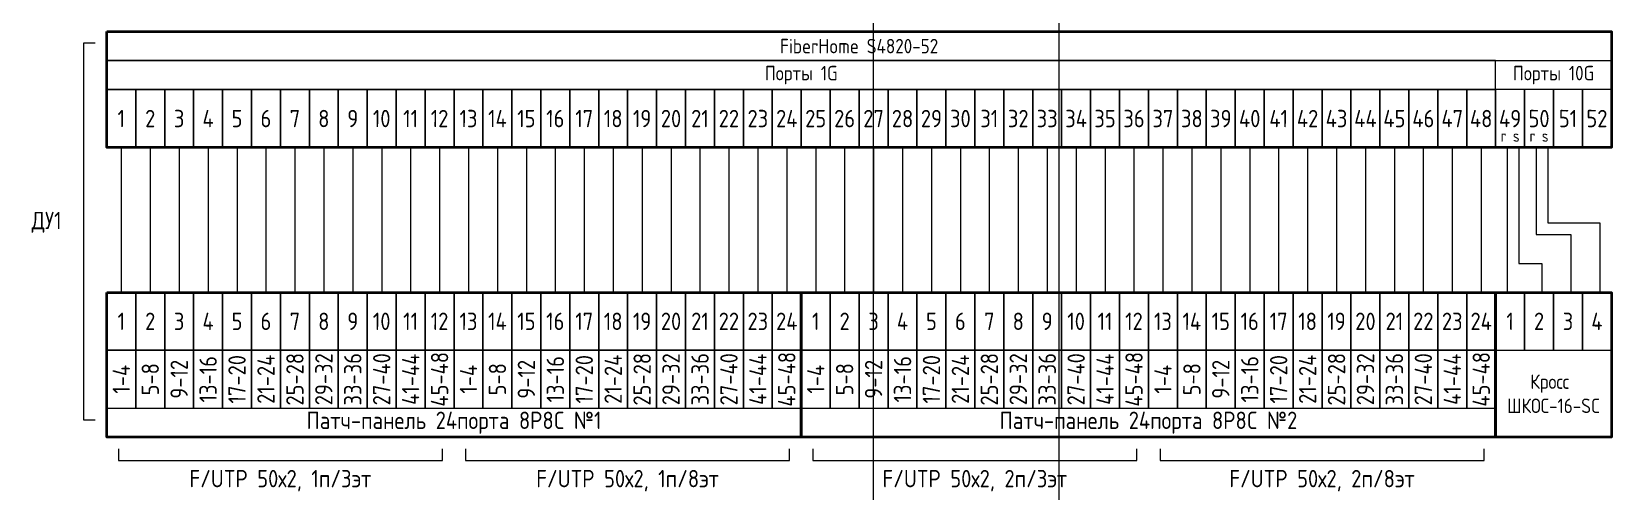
# Model space of a CAD drawing. Header units: millimetres. Extents: x -6680 to 6456, y 1671 to 6150.
# Drawn here: x -3307.3 to -3034.3, y 2825.5 to 2904.9 of the extents above; entities that cross this region are included whole.
import ezdxf
from ezdxf.enums import TextEntityAlignment as Align

# ---------------------------------------------------------------- set-up
doc = ezdxf.new("R2010")
doc.units = ezdxf.units.MM
doc.layers.add('ВЭ', color=1, linetype='Continuous')
doc.styles.add('AViewportNPage', font='isocpeur.ttf')
doc.styles.add('мой', font='GOST_Common.ttf', dxfattribs={"width": 0.9, "height": 3})

msp = doc.modelspace()

# ---------------------------------------------------------------- texts
at = {"color": 7, "style": 'мой', "width": 0.9}
for s, height, rotation, p in [('1', 3, 359.8616, (-3291.77, 2889.88)), ('2', 3, 359.8616, (-3286.77, 2889.88)), ('3', 3, 359.8616, (-3281.77, 2889.88)), ('4', 3, 359.8616, (-3276.77, 2889.88)), ('5', 3, 359.8616, (-3271.77, 2889.88)), ('6', 3, 359.8616, (-3266.77, 2889.88)), ('7', 3, 359.8616, (-3261.77, 2889.88)), ('8', 3, 359.8616, (-3256.77, 2889.88)), ('9', 3, 359.8616, (-3251.77, 2889.88)), ('10', 3, 359.8616, (-3246.77, 2889.88)), ('11', 3, 359.8616, (-3241.77, 2889.88)), ('12', 3, 359.8616, (-3236.77, 2889.88)), ('13', 3, 359.8616, (-3231.77, 2889.88)), ('14', 3, 359.8616, (-3226.77, 2889.88)), ('15', 3, 359.8616, (-3221.77, 2889.88)), ('16', 3, 359.8616, (-3216.77, 2889.88)), ('17', 3, 359.8616, (-3211.77, 2889.88)), ('18', 3, 359.8616, (-3206.77, 2889.88)), ('19', 3, 359.8616, (-3201.77, 2889.88)), ('20', 3, 359.8616, (-3196.77, 2889.88)), ('21', 3, 359.8616, (-3191.77, 2889.88)), ('22', 3, 359.8616, (-3186.77, 2889.88)), ('23', 3, 359.8616, (-3181.77, 2889.88)), ('24', 3, 359.8616, (-3176.77, 2889.88)), ('25', 3, 359.8616, (-3171.77, 2889.88)), ('26', 3, 359.8616, (-3166.77, 2889.88)), ('27', 3, 359.8616, (-3161.77, 2889.88)), ('28', 3, 359.8616, (-3156.77, 2889.88)), ('29', 3, 359.8616, (-3151.77, 2889.88)), ('30', 3, 359.8616, (-3146.77, 2889.88)), ('31', 3, 359.8616, (-3141.77, 2889.88)), ('32', 3, 359.8616, (-3136.77, 2889.88)), ('33', 3, 359.8616, (-3131.77, 2889.88)), ('34', 3, 359.8616, (-3126.77, 2889.88)), ('35', 3, 359.8616, (-3121.77, 2889.88)), ('36', 3, 359.8616, (-3116.77, 2889.88)), ('37', 3, 359.8616, (-3111.77, 2889.88)), ('38', 3, 359.8616, (-3106.77, 2889.88)), ('39', 3, 359.8616, (-3101.77, 2889.88)), ('40', 3, 359.8616, (-3096.77, 2889.88)), ('41', 3, 359.8616, (-3091.77, 2889.88)), ('42', 3, 359.8616, (-3086.77, 2889.88)), ('43', 3, 359.8616, (-3081.77, 2889.88)), ('44', 3, 359.8616, (-3076.77, 2889.88)), ('45', 3, 359.8616, (-3071.77, 2889.88)), ('46', 3, 359.8616, (-3066.77, 2889.88)), ('47', 3, 359.8616, (-3061.77, 2889.88)), ('48', 3, 359.8616, (-3056.77, 2889.88)), ('49', 3, 359.8616, (-3051.77, 2889.88)), ('50', 3, 359.8616, (-3046.77, 2889.88)), ('51', 3, 359.8616, (-3041.77, 2889.88)), ('52', 3, 359.8616, (-3036.77, 2889.88)), ('r s', 2, 359.8616, (-3051.77, 2886.88)), ('r s', 2, 359.8616, (-3046.77, 2886.88)), ('1', 3, 359.8616, (-3291.77, 2854.88)), ('1', 3, 359.8616, (-3291.77, 2854.88)), ('2', 3, 359.8616, (-3286.77, 2854.88)), ('3', 3, 359.8616, (-3281.77, 2854.88)), ('4', 3, 359.8616, (-3276.77, 2854.88)), ('5', 3, 359.8616, (-3271.77, 2854.88)), ('6', 3, 359.8616, (-3266.77, 2854.88)), ('7', 3, 359.8616, (-3261.77, 2854.88)), ('8', 3, 359.8616, (-3256.77, 2854.88)), ('9', 3, 359.8616, (-3251.77, 2854.88)), ('10', 3, 359.8616, (-3246.77, 2854.88)), ('11', 3, 359.8616, (-3241.77, 2854.88)), ('12', 3, 359.8616, (-3236.77, 2854.88)), ('13', 3, 359.8616, (-3231.77, 2854.88)), ('14', 3, 359.8616, (-3226.77, 2854.88)), ('15', 3, 359.8616, (-3221.77, 2854.88)), ('16', 3, 359.8616, (-3216.77, 2854.88)), ('17', 3, 359.8616, (-3211.77, 2854.88)), ('18', 3, 359.8616, (-3206.77, 2854.88)), ('19', 3, 359.8616, (-3201.77, 2854.88)), ('20', 3, 359.8616, (-3196.77, 2854.88)), ('21', 3, 359.8616, (-3191.77, 2854.88)), ('22', 3, 359.8616, (-3186.77, 2854.88)), ('23', 3, 359.8616, (-3181.77, 2854.88)), ('24', 3, 359.8616, (-3176.77, 2854.88)), ('1', 3, 359.8616, (-3171.77, 2854.88)), ('1', 3, 359.8616, (-3171.77, 2854.88)), ('2', 3, 359.8616, (-3166.77, 2854.88)), ('3', 3, 359.8616, (-3161.77, 2854.88)), ('4', 3, 359.8616, (-3156.77, 2854.88)), ('5', 3, 359.8616, (-3151.77, 2854.88)), ('6', 3, 359.8616, (-3146.77, 2854.88)), ('7', 3, 359.8616, (-3141.77, 2854.88)), ('8', 3, 359.8616, (-3136.77, 2854.88)), ('9', 3, 359.8616, (-3131.77, 2854.88)), ('10', 3, 359.8616, (-3126.77, 2854.88)), ('11', 3, 359.8616, (-3121.77, 2854.88)), ('12', 3, 359.8616, (-3116.77, 2854.88)), ('13', 3, 359.8616, (-3111.77, 2854.88)), ('14', 3, 359.8616, (-3106.77, 2854.88)), ('15', 3, 359.8616, (-3101.77, 2854.88)), ('16', 3, 359.8616, (-3096.77, 2854.88)), ('17', 3, 359.8616, (-3091.77, 2854.88)), ('18', 3, 359.8616, (-3086.77, 2854.88)), ('19', 3, 359.8616, (-3081.77, 2854.88)), ('20', 3, 359.8616, (-3076.77, 2854.88)), ('21', 3, 359.8616, (-3071.77, 2854.88)), ('22', 3, 359.8616, (-3066.77, 2854.88)), ('23', 3, 359.8616, (-3061.77, 2854.88)), ('24', 3, 359.8616, (-3056.77, 2854.88)), ('1', 3, 359.8616, (-3051.77, 2854.88)), ('2', 3, 359.8616, (-3046.77, 2854.88)), ('3', 3, 359.8616, (-3041.77, 2854.88)), ('4', 3, 359.8616, (-3036.77, 2854.88)), ('9-12', 3, 89.8616, (-3281.77, 2844.88)), ('13-16', 3, 89.8616, (-3276.77, 2844.88)), ('17-20', 3, 89.8616, (-3271.77, 2844.88)), ('21-24', 3, 89.8616, (-3266.77, 2844.88)), ('25-28', 3, 89.8616, (-3261.77, 2844.88)), ('29-32', 3, 89.8616, (-3256.77, 2844.88)), ('33-36', 3, 89.8616, (-3251.77, 2844.88)), ('27-40', 3, 89.8616, (-3246.77, 2844.88)), ('41-44', 3, 89.8616, (-3241.77, 2844.88)), ('45-48', 3, 89.8616, (-3236.77, 2844.88)), ('9-12', 3, 89.8616, (-3221.77, 2844.88)), ('13-16', 3, 89.8616, (-3216.77, 2844.88)), ('17-20', 3, 89.8616, (-3211.77, 2844.88)), ('21-24', 3, 89.8616, (-3206.77, 2844.88)), ('25-28', 3, 89.8616, (-3201.77, 2844.88)), ('29-32', 3, 89.8616, (-3196.77, 2844.88)), ('33-36', 3, 89.8616, (-3191.77, 2844.88)), ('27-40', 3, 89.8616, (-3186.77, 2844.88)), ('41-44', 3, 89.8616, (-3181.77, 2844.88)), ('45-48', 3, 89.8616, (-3176.77, 2844.88)), ('9-12', 3, 89.8616, (-3161.77, 2844.88)), ('13-16', 3, 89.8616, (-3156.77, 2844.88)), ('17-20', 3, 89.8616, (-3151.77, 2844.88)), ('21-24', 3, 89.8616, (-3146.77, 2844.88)), ('25-28', 3, 89.8616, (-3141.77, 2844.88)), ('29-32', 3, 89.8616, (-3136.77, 2844.88)), ('33-36', 3, 89.8616, (-3131.77, 2844.88)), ('27-40', 3, 89.8616, (-3126.77, 2844.88)), ('41-44', 3, 89.8616, (-3121.77, 2844.88)), ('45-48', 3, 89.8616, (-3116.77, 2844.88)), ('9-12', 3, 89.8616, (-3101.77, 2844.88)), ('13-16', 3, 89.8616, (-3096.77, 2844.88)), ('17-20', 3, 89.8616, (-3091.77, 2844.88)), ('21-24', 3, 89.8616, (-3086.77, 2844.88)), ('25-28', 3, 89.8616, (-3081.77, 2844.88)), ('29-32', 3, 89.8616, (-3076.77, 2844.88)), ('33-36', 3, 89.8616, (-3071.77, 2844.88)), ('27-40', 3, 89.8616, (-3066.77, 2844.88)), ('41-44', 3, 89.8616, (-3061.77, 2844.88)), ('45-48', 3, 89.8616, (-3056.77, 2844.88)), ('1-4', 3, 89.8616, (-3291.77, 2844.88)), ('5-8', 3, 89.8616, (-3286.77, 2844.88)), ('1-4', 3, 89.8616, (-3231.77, 2844.88)), ('5-8', 3, 89.8616, (-3226.77, 2844.88)), ('1-4', 3, 89.8616, (-3171.77, 2844.88)), ('5-8', 3, 89.8616, (-3166.77, 2844.88)), ('1-4', 3, 89.8616, (-3111.77, 2844.88)), ('5-8', 3, 89.8616, (-3106.77, 2844.88))]:
    msp.add_text(s, height=height, rotation=rotation, dxfattribs=at).set_placement(p, align=Align.MIDDLE)
at = {"color": 7, "linetype": 'Continuous', "lineweight": 20}
for s, insert, char_height, width, attachment_point, style in [('{\\fGOST Common|b0|i0|c204|p34;\\W0.9;FiberHome S4820-52}', (-3164.27, 2902.38), 2.5, 260, 5, 'AViewportNPage'), ('{\\fGOST Common|b0|i0|c204|p34;\\W0.9;Порты 1G}', (-3174.27, 2897.38), 2.5, 240, 5, 'AViewportNPage'), ('{\\fGOST Common|b0|i0|c204|p34;\\W0.9;Порты 10G}', (-3044.27, 2897.38), 2.5, 20, 5, 'AViewportNPage'), ('ДУ1', (-3307.27, 2873.78), 3, 11, 1, 'мой'), ('Кросс  ШКОС-16-SC', (-3044.27, 2842.38), 2.5, 20, 5, 'мой'), ('Патч-панель 24порта 8P8C №1', (-3234.27, 2837.38), 3, 120, 5, 'мой'), ('Патч-панель 24порта 8P8C №2', (-3114.27, 2837.38), 3, 120, 5, 'мой'), ('F/UTP 50х2, 1п/3эт', (-3264.27, 2827.38), 3, 60, 5, 'мой'), ('F/UTP 50х2, 1п/8эт', (-3204.27, 2827.38), 3, 60, 5, 'мой'), ('F/UTP 50х2, 2п/3эт', (-3144.27, 2827.38), 3, 60, 5, 'мой'), ('F/UTP 50х2, 2п/8эт', (-3084.27, 2827.38), 3, 60, 5, 'мой')]:
    msp.add_mtext(s, dxfattribs=dict(at, insert=insert, char_height=char_height, width=width, attachment_point=attachment_point, style=style))

# ---------------------------------------------------------------- blocks, each defined once
blk = doc.blocks.new('*U119')
at = {"color": 7, "linetype": 'Continuous', "lineweight": 20}
blk.add_lwpolyline([(2.5, 5), (-2.5, 5), (-2.5, -5), (2.5, -5)], close=True, dxfattribs=at)
blk = doc.blocks.new('*U120')
at = {"color": 0, "linetype": 'ByBlock', "lineweight": -2, "transparency": 16777216}
for p in [(0, 0), (5, 0), (10, 0), (15, 0), (20, 0), (25, 0), (30, 0), (35, 0), (40, 0), (45, 0), (50, 0), (55, 0), (60, 0), (65, 0), (70, 0), (75, 0), (80, 0), (85, 0), (90, 0), (95, 0), (100, 0), (105, 0), (110, 0), (115, 0), (120, 0), (125, 0), (130, 0), (135, 0), (140, 0), (145, 0), (150, 0), (155, 0), (160, 0), (165, 0), (170, 0), (175, 0), (180, 0), (185, 0), (190, 0), (195, 0), (200, 0), (205, 0), (210, 0), (215, 0), (220, 0), (225, 0), (230, 0), (235, 0), (240, 0), (245, 0), (250, 0), (255, 0)]:
    blk.add_blockref('*U119', p, dxfattribs=at)
blk = doc.blocks.new('*U117')
at = {"color": 7, "linetype": 'Continuous', "lineweight": 20}
blk.add_lwpolyline([(0, 12.5), (0, -12.5)], dxfattribs=at)
blk = doc.blocks.new('*U118')
at = {"color": 0, "linetype": 'ByBlock', "lineweight": -2, "transparency": 16777216}
for p in [(0, 0), (5, 0), (10, 0), (15, 0), (20, 0), (25, 0), (30, 0), (35, 0), (40, 0), (45, 0), (50, 0), (55, 0), (60, 0), (65, 0), (70, 0), (75, 0), (80, 0), (85, 0), (90, 0), (95, 0), (100, 0), (105, 0), (110, 0), (115, 0), (120, 0), (125, 0), (130, 0), (135, 0), (140, 0), (145, 0), (150, 0), (155, 0), (160, 0), (165, 0), (170, 0), (175, 0), (180, 0), (185, 0), (190, 0), (195, 0), (200, 0), (205, 0), (210, 0), (215, 0), (220, 0), (225, 0), (230, 0), (235, 0)]:
    blk.add_blockref('*U117', p, dxfattribs=at)
blk = doc.blocks.new('*U112')
at = {"color": 7, "linetype": 'Continuous', "lineweight": 20}
blk.add_lwpolyline([(2.5, 5), (-2.5, 5), (-2.5, -5), (2.5, -5)], close=True, dxfattribs=at)
blk = doc.blocks.new('*U111')
at = {"color": 0, "linetype": 'ByBlock', "lineweight": -2, "transparency": 16777216}
for p in [(0, 0), (5, 0), (10, 0), (15, 0), (20, 0), (25, 0), (30, 0), (35, 0), (40, 0), (45, 0), (50, 0), (55, 0), (60, 0), (65, 0), (70, 0), (75, 0), (80, 0), (85, 0), (90, 0), (95, 0), (100, 0), (105, 0), (110, 0), (115, 0)]:
    blk.add_blockref('*U112', p, dxfattribs=at)
blk = doc.blocks.new('*U113')
at = {"color": 7, "linetype": 'Continuous', "lineweight": 20}
blk.add_lwpolyline([(0, 12.5), (0, -12.5)], dxfattribs=at)
blk = doc.blocks.new('*U114')
at = {"color": 0, "linetype": 'ByBlock', "lineweight": -2, "transparency": 16777216}
for p in [(0, 0), (5, 0), (10, 0), (15, 0), (20, 0), (25, 0), (30, 0), (35, 0), (40, 0), (45, 0), (50, 0), (55, 0), (60, 0), (65, 0), (70, 0), (75, 0), (80, 0), (85, 0), (90, 0), (95, 0), (100, 0), (105, 0), (110, 0), (115, 0)]:
    blk.add_blockref('*U113', p, dxfattribs=at)
blk = doc.blocks.new('*U115')
at = {"color": 7, "linetype": 'Continuous', "lineweight": 20}
blk.add_lwpolyline([(2.5, 5), (-2.5, 5), (-2.5, -5), (2.5, -5)], close=True, dxfattribs=at)
blk = doc.blocks.new('*U116')
at = {"color": 0, "linetype": 'ByBlock', "lineweight": -2, "transparency": 16777216}
for p in [(0, 0), (5, 0), (10, 0), (15, 0), (20, 0), (25, 0), (30, 0), (35, 0), (40, 0), (45, 0), (50, 0), (55, 0), (60, 0), (65, 0), (70, 0), (75, 0), (80, 0), (85, 0), (90, 0), (95, 0), (100, 0), (105, 0), (110, 0), (115, 0), (120, 0), (125, 0), (130, 0), (135, 0), (140, 0), (145, 0), (150, 0), (155, 0), (160, 0), (165, 0), (170, 0), (175, 0), (180, 0), (185, 0), (190, 0), (195, 0), (200, 0), (205, 0), (210, 0), (215, 0), (220, 0), (225, 0), (230, 0), (235, 0), (240, 0), (245, 0), (250, 0), (255, 0)]:
    blk.add_blockref('*U115', p, dxfattribs=at)
blk = doc.blocks.new('*U110')
at = {"color": 7, "linetype": 'Continuous', "lineweight": 20}
blk.add_lwpolyline([(2.5, 5), (-2.5, 5), (-2.5, -5), (2.5, -5)], close=True, dxfattribs=at)
blk = doc.blocks.new('*U109')
at = {"color": 0, "linetype": 'ByBlock', "lineweight": -2, "transparency": 16777216}
for p in [(0, 0), (5, 0), (10, 0), (15, 0), (20, 0), (25, 0), (30, 0), (35, 0), (40, 0), (45, 0), (50, 0), (55, 0), (60, 0), (65, 0), (70, 0), (75, 0), (80, 0), (85, 0), (90, 0), (95, 0), (100, 0), (105, 0), (110, 0), (115, 0)]:
    blk.add_blockref('*U110', p, dxfattribs=at)
blk = doc.blocks.new('*U133')
at = {"layer": 'ВЭ', "color": 250, "linetype": 'ByBlock', "lineweight": 18}
blk.add_lwpolyline([(-105, -148.5), (105, -148.5), (105, 148.5), (-105, 148.5), (-105, -148.5)], dxfattribs=at)
blk = doc.blocks.new('*U134')
at = {"layer": 'Defpoints', "color": 0, "linetype": 'ByBlock', "lineweight": -2, "transparency": 16777216}
for p in [(0, 0), (242, 0), (484, 0), (726, 0), (968, 0), (1210, 0), (1452, 0), (1694, 0), (1936, 0), (2178, 0), (2420, 0), (2662, 0), (2904, 0), (3146, 0), (3388, 0), (3630, 0), (3872, 0), (4114, 0), (4356, 0), (4598, 0), (4840, 0), (5082, 0), (5324, 0), (5566, 0), (5808, 0), (6050, 0), (0, -329), (242, -329), (484, -329), (726, -329), (968, -329), (1210, -329), (1452, -329), (1694, -329), (1936, -329), (2178, -329), (2420, -329), (2662, -329), (2904, -329), (3146, -329), (3388, -329), (3630, -329), (3872, -329), (4114, -329), (4356, -329), (4598, -329), (4840, -329), (5082, -329), (5324, -329), (5566, -329), (5808, -329), (6050, -329), (0, -658), (242, -658), (484, -658), (726, -658), (968, -658), (1210, -658), (1452, -658), (1694, -658), (1936, -658), (2178, -658), (2420, -658), (2662, -658), (2904, -658), (3146, -658), (3388, -658), (3630, -658), (3872, -658), (4114, -658), (4356, -658), (4598, -658), (4840, -658), (5082, -658), (5324, -658), (5566, -658), (5808, -658), (6050, -658), (0, -987), (242, -987), (484, -987), (726, -987), (968, -987), (1210, -987), (1452, -987), (1694, -987), (1936, -987), (2178, -987), (2420, -987), (2662, -987), (2904, -987), (3146, -987), (3388, -987), (3630, -987), (3872, -987), (4114, -987), (4356, -987), (4598, -987), (4840, -987), (5082, -987), (5324, -987), (5566, -987), (5808, -987), (6050, -987), (0, -1316), (242, -1316), (484, -1316), (726, -1316), (968, -1316), (1210, -1316), (1452, -1316), (1694, -1316), (1936, -1316), (2178, -1316), (2420, -1316), (2662, -1316), (2904, -1316), (3146, -1316), (3388, -1316), (3630, -1316), (3872, -1316), (4114, -1316), (4356, -1316), (4598, -1316), (4840, -1316), (5082, -1316), (5324, -1316), (5566, -1316), (5808, -1316), (6050, -1316)]:
    blk.add_blockref('*U133', p, dxfattribs=at)
blk = doc.blocks.new('*U177')
at = {"color": 7, "linetype": 'Continuous', "lineweight": 15}
blk.add_lwpolyline([(-210, -148.5), (210, -148.5), (210, 148.5), (-210, 148.5)], close=True, dxfattribs=at)
blk = doc.blocks.new('*U178')
at = {"layer": 'Defpoints', "color": 0, "linetype": 'ByBlock', "lineweight": -2, "transparency": 16777216}
for p in [(0, 0), (452, 0), (904, 0), (1356, 0), (1808, 0), (2260, 0), (2712, 0)]:
    blk.add_blockref('*U177', p, dxfattribs=at)

# ---------------------------------------------------------------- linework, layer by layer
at = {"color": 7, "linetype": 'Continuous', "lineweight": 20}
for points in [[(-3294.27, 2899.88), (-3034.27, 2899.88), (-3034.27, 2904.88), (-3294.27, 2904.88)], [(-3294.27, 2894.88), (-3054.27, 2894.88), (-3054.27, 2899.88), (-3294.27, 2899.88)], [(-3054.27, 2899.88), (-3034.27, 2899.88), (-3034.27, 2894.88), (-3054.27, 2894.88)]]:
    msp.add_lwpolyline(points, close=True, dxfattribs=at)
at = {"color": 7, "linetype": 'Continuous', "lineweight": 40}
for points in [[(-3294.27, 2904.88), (-3034.27, 2904.88), (-3034.27, 2884.88), (-3294.27, 2884.88)], [(-3294.27, 2859.88), (-3174.27, 2859.88), (-3174.27, 2834.88), (-3294.27, 2834.88)], [(-3174.27, 2859.88), (-3054.27, 2859.88), (-3054.27, 2834.88), (-3174.27, 2834.88)], [(-3054.27, 2859.88), (-3034.27, 2859.88), (-3034.27, 2834.88), (-3054.27, 2834.88)]]:
    msp.add_lwpolyline(points, close=True, dxfattribs=at)
at = {"color": 7, "linetype": 'Continuous', "lineweight": 20}
for points in [[(-3296.27, 2902.88), (-3298.27, 2902.88), (-3298.27, 2837.88), (-3296.27, 2837.88)], [(-3052.27, 2884.88), (-3052.27, 2859.88)], [(-3050.27, 2884.88), (-3050.27, 2864.88), (-3046.27, 2864.88), (-3046.27, 2859.88)], [(-3047.27, 2884.88), (-3047.27, 2869.88), (-3041.27, 2869.88), (-3041.27, 2859.88)], [(-3045.27, 2884.88), (-3045.27, 2871.88), (-3036.27, 2871.88), (-3036.27, 2859.88)], [(-3292.27, 2832.88), (-3292.27, 2830.88), (-3236.27, 2830.88), (-3236.27, 2832.88)], [(-3232.27, 2832.88), (-3232.27, 2830.88), (-3176.27, 2830.88), (-3176.27, 2832.88)], [(-3172.27, 2832.88), (-3172.27, 2830.88), (-3116.27, 2830.88), (-3116.27, 2832.88)], [(-3112.27, 2832.88), (-3112.27, 2830.88), (-3056.27, 2830.88), (-3056.27, 2832.88)]]:
    msp.add_lwpolyline(points, dxfattribs=at)

# ---------------------------------------------------------------- block references
for name, p in [('*U120', (-3291.77, 2889.88)), ('*U118', (-3291.77, 2872.38)), ('*U114', (-3291.77, 2872.38)), ('*U116', (-3291.77, 2854.88)), ('*U111', (-3291.77, 2844.88)), ('*U109', (-3171.77, 2844.88))]:
    msp.add_blockref(name, p, dxfattribs=at)
at = {"layer": 'Defpoints'}
msp.add_blockref('*U134', (-3266.76, 3135.5), dxfattribs=at)
at = {"layer": 'Defpoints', "color": 7, "linetype": 'Continuous', "lineweight": 15}
msp.add_blockref('*U178', (-3161.76, 2801.5), dxfattribs=at)

msp.set_redraw_order([(e.dxf.handle, doc.entitydb.next_handle()) for e in msp.query("TEXT MTEXT ATTDEF DIMENSION ARC_DIMENSION")])  # texts and dimensions are drawn at this point

doc.saveas('drawing.dxf')
